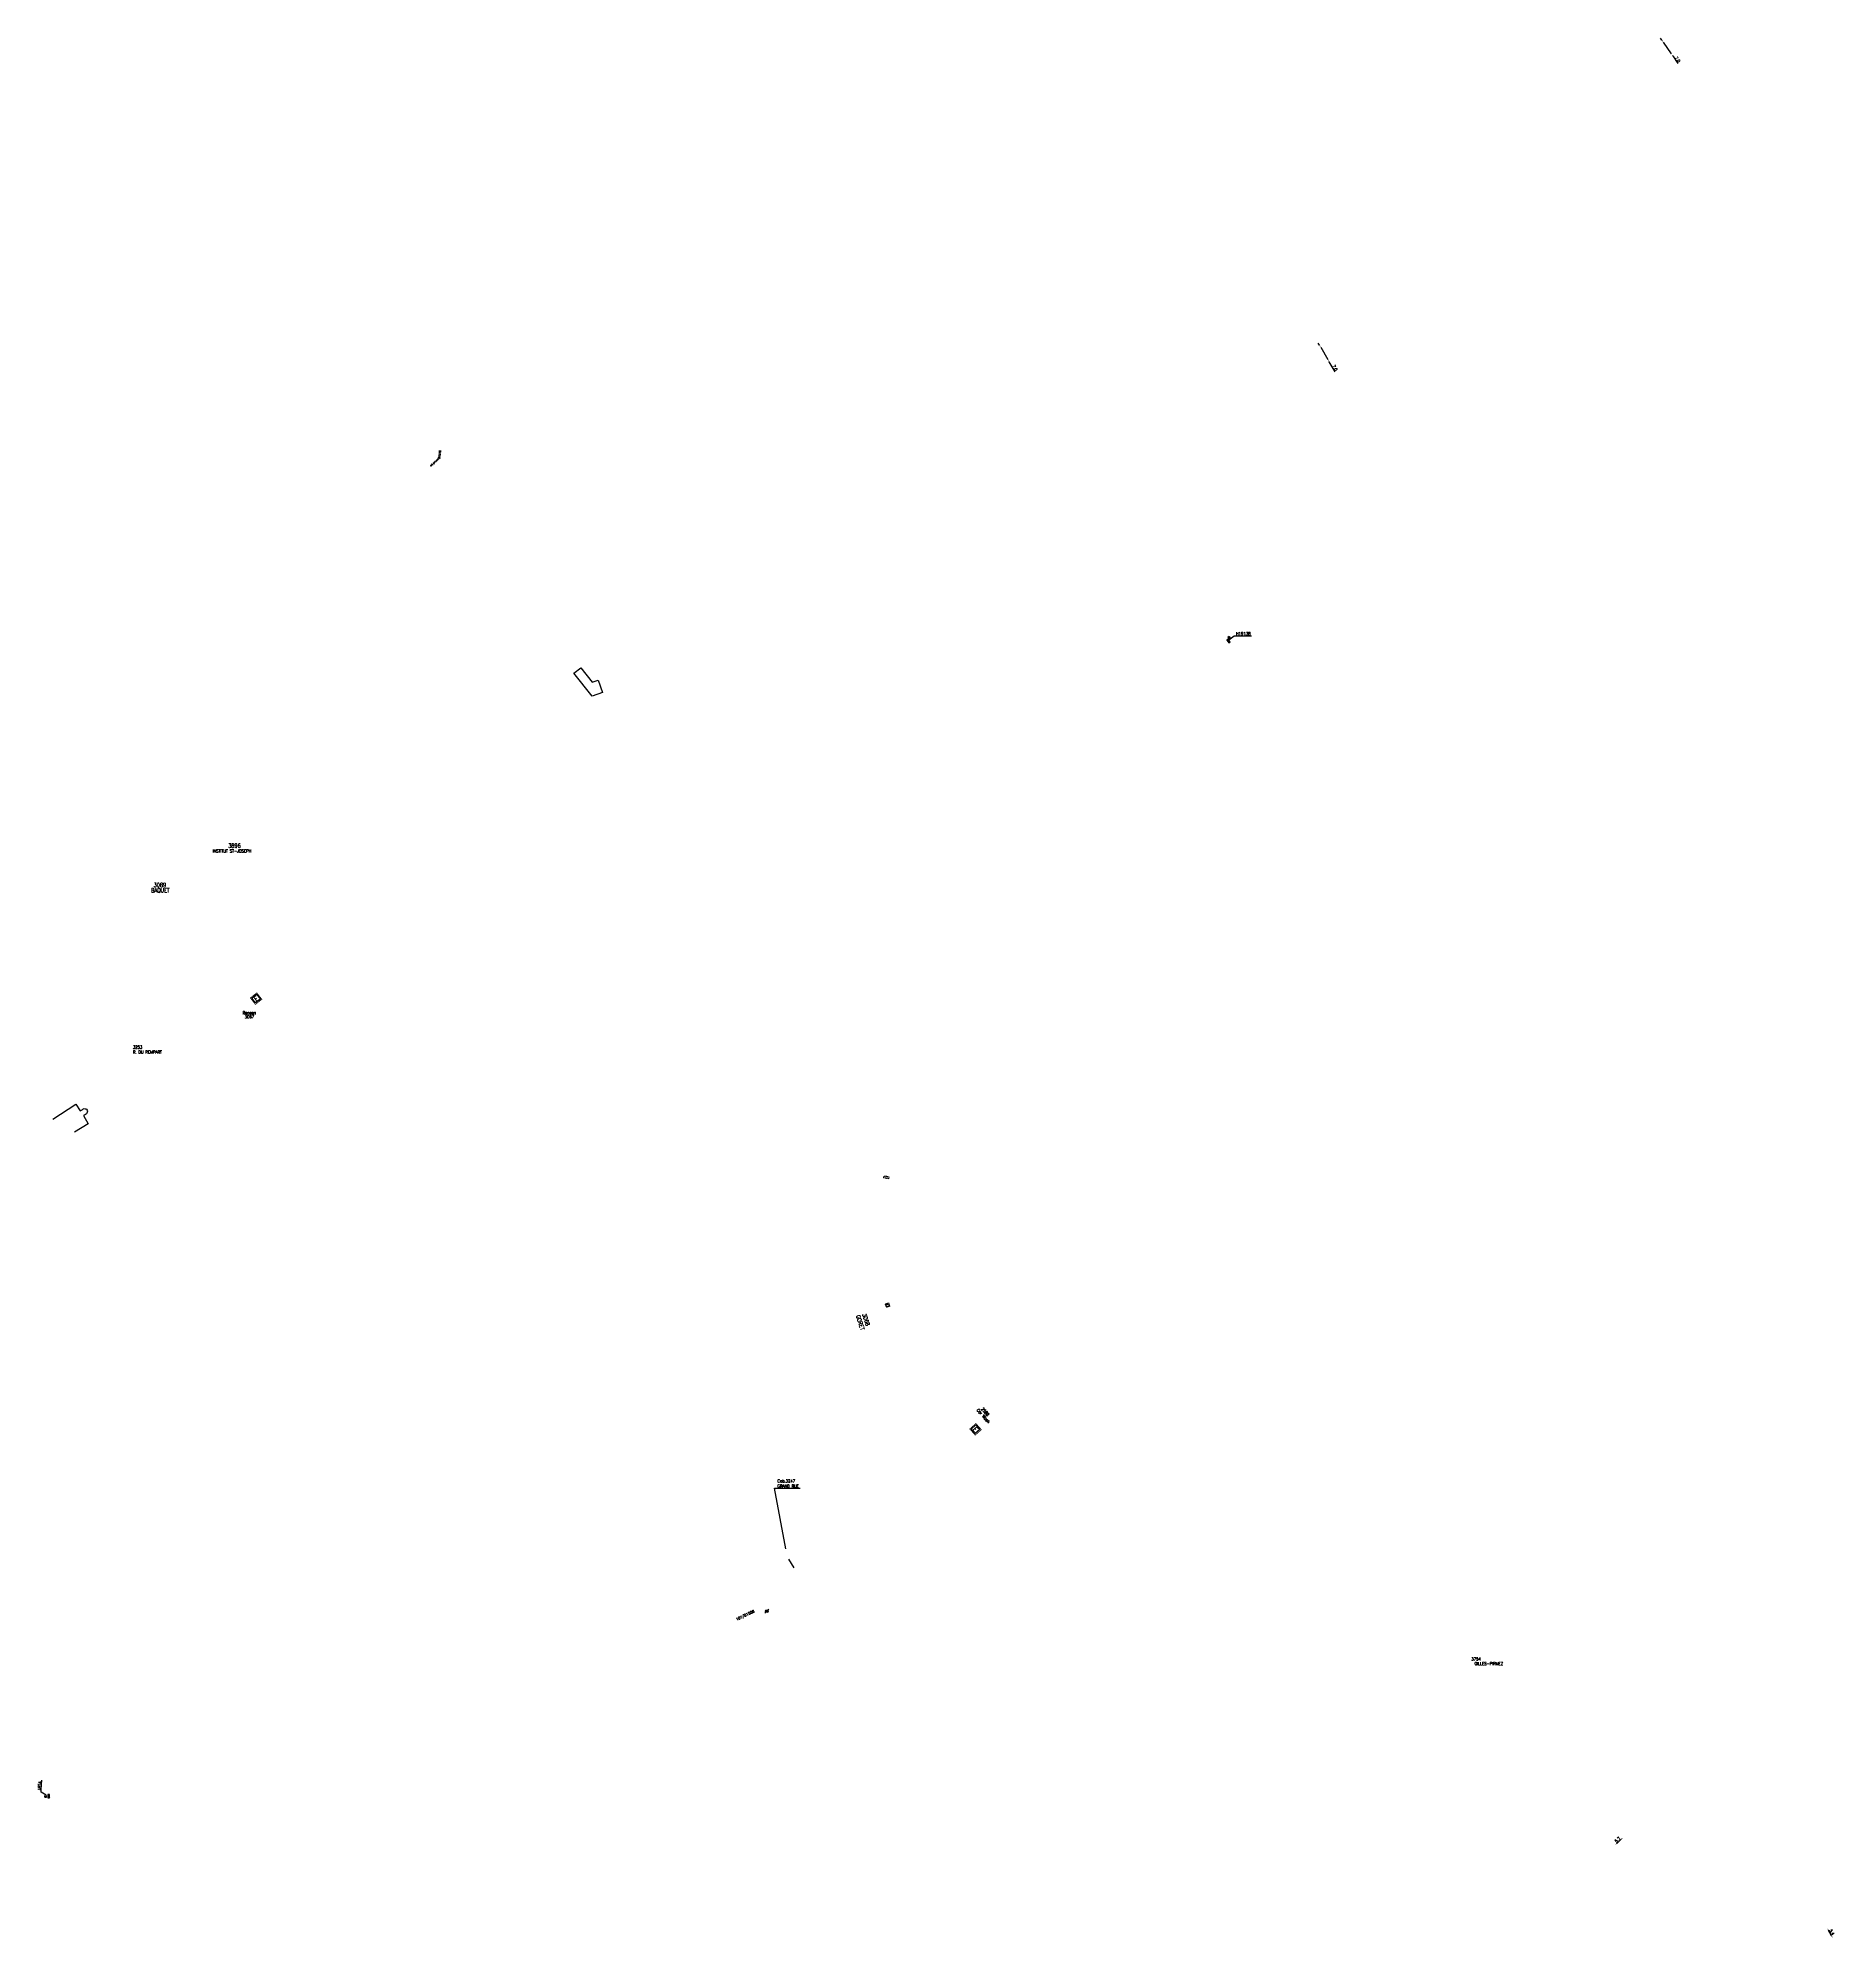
# Model space of a CAD drawing. Header units: millimetres. Extents: x 161035 to 161913, y 121036 to 121964.
import ezdxf
from ezdxf.enums import TextEntityAlignment as Align

# ---------------------------------------------------------------- set-up
doc = ezdxf.new("R2010")
doc.units = ezdxf.units.MM
doc.linetypes.add('DASHED', pattern=[0.75, 0.5, -0.25])
doc.layers.get('0').update_dxf_attribs({"linetype": 'CONTINUOUS'})
doc.layers.get('Defpoints').update_dxf_attribs({"linetype": 'CONTINUOUS'})
for name, color, linetype in [('M_200', 7, 'CONTINUOUS'), ('W0008', 7, 'CONTINUOUS'), ('W0100', 7, 'CONTINUOUS'), ('W0112', 1, 'DASHED'), ('W0430', 7, 'CONTINUOUS'), ('W0432', 7, 'CONTINUOUS'), ('W0473', 7, 'CONTINUOUS'), ('W1102', 7, 'CONTINUOUS')]:
    doc.layers.add(name, color=color, linetype=linetype)
doc.styles.add('EDHMSS', font='romans.shx', dxfattribs={"width": 0.75, "height": 1.25})
doc.styles.add('M_ROMANS', font='ROMANS.shx', dxfattribs={"width": 0.75})
doc.styles.get("Standard").update_dxf_attribs({"font": 'romans.shx', "width": 0.85})
doc.dimstyles.get("Standard").update_dxf_attribs({"dimtxt": 1.5, "dimasz": 1.2, "dimexe": 0.625, "dimexo": 0.625, "dimgap": 0.25, "dimtad": 1, "dimdec": 1, "dimzin": 0, "dimdsep": 46, "dimtxsty": 'Standard', "dimcen": -0.5, "dimadec": 0, "dimazin": 0, "dimtfac": 1, "dimtdec": 1, "dimtmove": 0, "dimatfit": 3, "dimfxl": 0, "dimtolj": 1, "dimtzin": 0, "dimarcsym": 0})

# ---------------------------------------------------------------- blocks, each defined once
blk = doc.blocks.new('M_200_56')
at = {"color": 0, "linetype": 'Continuous', "const_width": 0.35, "flags": 128}
blk.add_lwpolyline([(2, 2), (2, -2), (-2, -2), (-2, 2)], close=True, dxfattribs=at)
at = {"color": 0, "linetype": 'Continuous'}
blk.add_lwpolyline([(-1.5, 1.5), (1.5, 1.5), (1.5, -1.5), (-1.5, -1.5)], close=True, dxfattribs=at)
at = {"color": 0, "linetype": 'Continuous', "width": 0.85}
blk.add_text('E', height=2.5, dxfattribs=at).set_placement((0, 0), align=Align.MIDDLE_CENTER)
for tag, p in [('NUM', (0, 15.06)), ('NOM', (0, 8.65))]:
    blk.add_attdef(tag, text='', height=4, dxfattribs=at).set_placement(p, align=Align.MIDDLE)
at = {"color": 0, "linetype": 'Continuous', "style": 'M_ROMANS', "width": 0.75, "flags": 3}
for tag, p in [('DEF_COUP', (-0.13, -7.49)), ('DEF_LEG', (-0.13, -4.99)), ('DEF_TYPE', (-0.13, -9.99))]:
    blk.add_attdef(tag, text='', height=1.2, dxfattribs=at).set_placement(p, align=Align.MIDDLE)
blk = doc.blocks.new('*U3')
at = {"flags": 128}
for points in [[(-1.64, 1.93), (-1.64, 1.13)], [(-1.64, 1.13), (-0.84, 1.13)], [(-1.63, 1.93), (-0.83, 1.93)], [(-1.24, 1.53), (-0.84, 1.53)], [(-0.84, 1.13), (-0.84, 1.53)], [(0.8, 0.8), (-0.8, 0.8)], [(-0.8, 0.8), (-0.8, 0)], [(0.8, 0.8), (-0.8, 0)], [(-0.8, 0), (0.8, 0)], [(0.8, 0), (0.8, 0.8)]]:
    blk.add_lwpolyline(points, dxfattribs=at)
blk = doc.blocks.new('T473')
for p, q in [((-0.166667, 0.166667), (0.166667, -0.166667)), ((-0.166667, -0.166667), (0.166667, 0.166667)), ((0.500001, 0.500001), (1.000002, 1.000002)), ((-1.000002, -1.000002), (-0.500001, -0.500001))]:
    blk.add_line(p, q)
blk.add_ellipse((0, 0), major_axis=(0.471405, 0.471405), ratio=1, start_param=5.4977871438, end_param=11.780972451)
blk = doc.blocks.new('*U5')
at = {"flags": 128}
for points in [[(0.8, 0.8), (-0.8, 0.8)], [(-0.8, 0.8), (-0.8, 0)], [(0.8, 0.8), (-0.8, 0)], [(-0.8, 0), (0.8, 0)], [(-0.48, 2.27), (0.32, 2.27)], [(-0.48, 2.27), (-0.48, 1.47)], [(-0.48, 1.87), (-0.08, 1.87)], [(-0.48, 1.47), (0.32, 1.47)], [(0.8, 0), (0.8, 0.8)]]:
    blk.add_lwpolyline(points, dxfattribs=at)
blk = doc.blocks.new('M_200_59')
at = {"layer": 'M_200', "color": 0, "linetype": 'Continuous', "const_width": 0.35, "flags": 128}
blk.add_lwpolyline([(4, 4), (4, 0), (0, 0), (0, 4)], close=True, dxfattribs=at)
at = {"layer": 'M_200', "color": 0, "linetype": 'Continuous'}
blk.add_lwpolyline([(0.5, 3.5), (3.5, 3.5), (3.5, 0.5), (0.5, 0.5)], close=True, dxfattribs=at)
at = {"layer": 'M_200', "insert": (2, 2), "char_height": 2.5, "width": 4, "attachment_point": 5}
blk.add_mtext('E', dxfattribs=at)
at = {"layer": 'M_200', "color": 0, "linetype": 'Continuous', "width": 0.85}
for tag, p in [('NUM', (2, 17.06)), ('NOM', (2, 10.65))]:
    blk.add_attdef(tag, text='', height=4, dxfattribs=at).set_placement(p, align=Align.MIDDLE)
at = {"layer": 'M_200', "color": 0, "linetype": 'Continuous', "style": 'M_ROMANS', "width": 0.75, "flags": 3}
for tag, p in [('DEF_COUP', (1.87, -5.49)), ('DEF_TYPE', (1.87, -7.99)), ('DEF_LEG', (1.87, -2.99))]:
    blk.add_attdef(tag, text='', height=1.2, dxfattribs=at).set_placement(p, align=Align.MIDDLE)
blk = doc.blocks.new('*D7')
at = {"layer": 'Defpoints', "color": 0, "transparency": 16777216}
for p in [(161805.66, 121081.75), (161805.66, 121081.75), (161809.53, 121085.45)]:
    blk.add_point(p, dxfattribs=at)
at = {"layer": 'W0008', "color": 0, "lineweight": -2, "transparency": 16777216}
blk.add_line((161808.67, 121084.62), (161806.53, 121082.58), dxfattribs=at)
at = {"layer": 'W0008', "color": 0, "transparency": 16777216}
for points in [[(161806.39, 121082.73), (161806.67, 121082.44), (161805.66, 121081.75)], [(161808.53, 121084.77), (161808.8, 121084.48), (161809.53, 121085.45)]]:
    blk.add_solid(points, dxfattribs=at)
at = {"layer": 'W0008', "color": 0, "transparency": 16777216, "insert": (161806.91, 121084.33), "char_height": 1.5, "attachment_point": 5, "rotation": 43.66875}
blk.add_mtext('\\A1;5.7', dxfattribs=at)
blk = doc.blocks.new('*D8')
at = {"layer": 'Defpoints', "color": 0, "transparency": 16777216}
for p in [(161909.31, 121041.08), (161909.31, 121041.08), (161911.96, 121036.37)]:
    blk.add_point(p, dxfattribs=at)
at = {"layer": 'W0008', "color": 0, "lineweight": -2, "transparency": 16777216}
blk.add_line((161911.37, 121037.41), (161909.9, 121040.03), dxfattribs=at)
at = {"layer": 'W0008', "color": 0, "transparency": 16777216}
for points in [[(161910.07, 121040.13), (161909.72, 121039.93), (161909.31, 121041.08)], [(161911.55, 121037.51), (161911.2, 121037.31), (161911.96, 121036.37)]]:
    blk.add_solid(points, dxfattribs=at)
at = {"layer": 'W0008', "color": 0, "transparency": 16777216, "insert": (161911.51, 121039.21), "char_height": 1.5, "attachment_point": 5, "rotation": 299.40822}
blk.add_mtext('\\A1;5.4', dxfattribs=at)
blk = doc.blocks.new('*D9')
at = {"layer": 'Defpoints', "color": 0, "transparency": 16777216}
for p in [(161661.89, 121813.24), (161665.31, 121807.26), (161665.31, 121807.26)]:
    blk.add_point(p, dxfattribs=at)
at = {"layer": 'W0008', "color": 0, "lineweight": -2, "transparency": 16777216}
for p, q in [((161661.29, 121814.28), (161660.7, 121815.32)), ((161661.89, 121813.24), (161665.31, 121807.26)), ((161665.91, 121806.22), (161668.72, 121801.3))]:
    blk.add_line(p, q, dxfattribs=at)
at = {"layer": 'W0008', "color": 0, "transparency": 16777216}
for points in [[(161661.47, 121814.38), (161661.12, 121814.18), (161661.89, 121813.24)], [(161666.08, 121806.31), (161665.74, 121806.12), (161665.31, 121807.26)]]:
    blk.add_solid(points, dxfattribs=at)
at = {"layer": 'W0008', "color": 0, "transparency": 16777216, "insert": (161668.81, 121803.17), "char_height": 1.5, "attachment_point": 5, "rotation": 299.77655}
blk.add_mtext('\\A1;7.0', dxfattribs=at)
blk = doc.blocks.new('*D11')
at = {"layer": 'Defpoints', "color": 0, "transparency": 16777216}
for p in [(161829.17, 121962.32), (161833.1, 121956.51), (161833.1, 121956.51)]:
    blk.add_point(p, dxfattribs=at)
at = {"layer": 'W0008', "color": 0, "lineweight": -2, "transparency": 16777216}
for p, q in [((161828.49, 121963.31), (161827.82, 121964.3)), ((161829.17, 121962.32), (161833.1, 121956.51)), ((161833.78, 121955.52), (161836.23, 121951.91))]:
    blk.add_line(p, q, dxfattribs=at)
at = {"layer": 'W0008', "color": 0, "transparency": 16777216}
for points in [[(161828.66, 121963.42), (161828.33, 121963.2), (161829.17, 121962.32)], [(161833.94, 121955.63), (161833.61, 121955.41), (161833.1, 121956.51)]]:
    blk.add_solid(points, dxfattribs=at)
at = {"layer": 'W0008', "color": 0, "transparency": 16777216, "insert": (161836.17, 121953.78), "char_height": 1.5, "attachment_point": 5, "rotation": 304.18291}
blk.add_mtext('\\A1;7.0', dxfattribs=at)

msp = doc.modelspace()

# ---------------------------------------------------------------- linework, layer by layer
at = {"layer": 'W0008', "color": 252}
msp.add_lwpolyline([(161401.84, 121221.37), (161404.5, 121217.1)], dxfattribs=at)
at = {"layer": 'W0100', "color": 252}
msp.add_lwpolyline([(161042.55, 121436.31), (161053.87, 121443.64), (161056.02, 121440.33), (161056.92, 121440.89), (161057.27, 121441.18), (161057.56, 121441.35), (161057.88, 121441.42), (161058.31, 121441.4), (161058.72, 121441.3), (161059, 121441.1), (161059.33, 121440.62), (161059.46, 121440.14), (161059.39, 121439.63), (161059.21, 121439.23), (161058.96, 121438.9), (161058.49, 121438.59), (161057.51, 121438.02), (161059.81, 121434.05), (161053.17, 121429.9)], dxfattribs=at)
at = {"layer": 'W0112', "color": 252}
msp.add_lwpolyline([(161231.93, 121762.9), (161231.59, 121759.18), (161227.32, 121755.11), (161227.04, 121755.4), (161231.22, 121759.37), (161231.5, 121762.72), (161231.4, 121762.79)], dxfattribs=at)
at = {"layer": 'W0112', "color": 252, "flags": 128}
msp.add_lwpolyline([(161448.64, 121408.58), (161450.92, 121408.17), (161450.75, 121407.19), (161448.47, 121407.59), (161448.64, 121408.58)], dxfattribs=at)
at = {"layer": 'W1102', "color": 252, "flags": 128}
msp.add_lwpolyline([(161305.95, 121649.66), (161308.88, 121650.68), (161311.01, 121644.6), (161306.06, 121642.93), (161297.01, 121654.06), (161300.47, 121656.72)], close=True, dxfattribs=at)

# ---------------------------------------------------------------- block references
at = {"layer": 'M_200'}
ref = msp.add_blockref('M_200_56', (161141.88, 121495.14), dxfattribs=dict(at, rotation=38.21356397548544))
ref.add_attrib('NUM', '3067', dxfattribs={"layer": '0', "color": 0, "linetype": 'Continuous', "height": 1.5, "width": 0.85}).set_placement((161138.62, 121486.27), align=Align.MIDDLE)
ref.add_attrib('NOM', 'Renson', dxfattribs={"layer": '0', "color": 0, "linetype": 'Continuous', "height": 1.5, "width": 0.85}).set_placement((161138.59, 121488.22), align=Align.MIDDLE)
ref = msp.add_blockref('M_200_56', (161450.32, 121345.49), dxfattribs=dict(at, xscale=0.5, yscale=0.5, zscale=0.5, rotation=288.2487797319276))
ref.add_attrib('NUM', '3068', dxfattribs={"layer": '0', "color": 0, "linetype": 'Continuous', "height": 2, "rotation": 288.24878, "width": 0.85}).set_placement((161439.82, 121338.39), align=Align.MIDDLE)
ref.add_attrib('NOM', 'GORET', dxfattribs={"layer": '0', "color": 0, "linetype": 'Continuous', "height": 2, "rotation": 288.24878, "width": 0.85}).set_placement((161436.98, 121336.93), align=Align.MIDDLE)
ref = msp.add_blockref('M_200_59', (161490.47, 121284.97), dxfattribs=dict(at, rotation=311.5583261489641))
ref.add_attrib('NUM', '2588', dxfattribs={"color": 0, "linetype": 'Continuous', "height": 1.5, "rotation": 311.55833, "width": 0.85}).set_placement((161498.03, 121293.37), align=Align.MIDDLE)
ref.add_attrib('NOM', 'Car Wash', dxfattribs={"color": 0, "linetype": 'Continuous', "height": 1.5, "rotation": 311.55833, "width": 0.85}).set_placement((161497.08, 121291.33), align=Align.MIDDLE)
at = {"layer": 'W0430', "rotation": 87.23186026267108}
msp.add_blockref('*U5', (161040.95, 121105.59), dxfattribs=at)
at = {"layer": 'W0432', "rotation": 307.4496921037669}
msp.add_blockref('*U3', (161616.57, 121669.57), dxfattribs=at)
at = {"layer": 'W0473'}
msp.add_blockref('T473', (161391.34, 121195.93), dxfattribs=at)

# ---------------------------------------------------------------- texts
at = {"layer": 'M_200', "linetype": 'Continuous', "width": 0.8}
for s, p in [('3896', (161131.3, 121569.85)), ('3089', (161094.88, 121550.62))]:
    msp.add_text(s, height=2, dxfattribs=at).set_placement(p, align=Align.MIDDLE)
at = {"layer": 'M_200', "linetype": 'Continuous'}
for s, height, width, p in [('INSTITUT ST-JOSEPH', 1.5, 0.85, (161120.68, 121566.52)), ('BAQUET', 2, 0.8, (161090.6, 121547.03)), ('3253', 1.5, 0.85, (161081.69, 121470.69)), ('R. DU REMPART', 1.5, 0.85, (161081.69, 121468.27))]:
    msp.add_text(s, height=height, dxfattribs=dict(at, width=width)).set_placement(p)
at = {"layer": 'M_200', "width": 0.85}
for s, p in [('3754', (161735.46, 121171.93)), ('GILLES-PIRMEZ', (161737.05, 121169.65))]:
    msp.add_text(s, height=1.5, dxfattribs=at).set_placement(p)
at = {"layer": 'W0100', "linetype": 'Continuous', "insert": (161396.55, 121256.34), "char_height": 1.5, "attachment_point": 7}
msp.add_mtext('Cab.3247\\PGRAND RUE', dxfattribs=at)
at = {"layer": 'W0430', "color": 252, "linetype": 'Continuous', "insert": (161036.81, 121108.49), "char_height": 1.5, "attachment_point": 7, "rotation": 86.42019}
msp.add_mtext('\\A1;ABT4', dxfattribs=at)
at = {"layer": 'W0432', "color": 252, "linetype": 'Continuous', "insert": (161620.54, 121674.12), "char_height": 1.5, "attachment_point": 1}
msp.add_mtext('\\A1;H19138', dxfattribs=at)
at = {"layer": 'W0473', "color": 252, "linetype": 'Continuous', "style": 'EDHMSS'}
msp.add_text('107/01558', height=1.25, rotation=25.76351, dxfattribs=at).set_placement((161380.75, 121193.91), align=Align.MIDDLE)

# ---------------------------------------------------------------- dimensions: what is measured, and where the dimension line sits
at = {"layer": 'W0008', "color": 253}
for base, p1, p2, angle, picture, middle in [((161833.1, 121956.51), (161829.17, 121962.32), (161833.1, 121956.51), 124.18291, '*D11', (161835.34, 121953.22)), ((161665.31, 121807.26), (161661.89, 121813.24), (161665.31, 121807.26), 119.77655, '*D9', (161667.94, 121802.67))]:
    dim = msp.add_linear_dim(base=base, p1=p1, p2=p2, angle=angle, text='7.0', dimstyle='Standard', override={"dimatfit": 0}, dxfattribs=at)
    dim.commit()
    dim.dimension.update_dxf_attribs({"geometry": picture, "text_midpoint": middle, "dimtype": 160})
at = {"layer": 'W0008', "color": 252}
for base, p1, p2, angle, text, picture, middle in [((161805.66, 121081.75), (161809.53, 121085.45), (161805.66, 121081.75), 43.66875, '5.7', '*D7', (161807.6, 121083.6)), ((161909.31, 121041.08), (161911.96, 121036.37), (161909.31, 121041.08), 299.40822, '5.4', '*D8', (161910.64, 121038.72))]:
    dim = msp.add_linear_dim(base=base, p1=p1, p2=p2, angle=angle, text=text, dimstyle='Standard', override={"dimatfit": 0}, dxfattribs=at)
    dim.commit()
    dim.dimension.update_dxf_attribs({"geometry": picture, "text_midpoint": middle, "dimtype": 160})

# ---------------------------------------------------------------- leaders
at = {"layer": 'W0100', "linetype": 'Continuous', "annotation_type": 0, "has_hookline": 1, "hookline_direction": 0, "text_width": 10.99}
msp.add_leader([(161400.63, 121226.5), (161395.1, 121256.09), (161396.3, 121256.09)], dimstyle='Standard', override={"dimgap": 0.25, "dimtad": 1}, dxfattribs=at)
at = {"layer": 'W0430', "color": 252, "linetype": 'Continuous', "annotation_type": 0, "has_hookline": 1, "hookline_direction": 0, "text_width": 4.37, "horizontal_direction": (0.062439, 0.998049, 0)}
msp.add_leader([(161039.34, 121106.2), (161036.86, 121107.64), (161036.94, 121108.84)], dimstyle='Standard', override={"dimgap": 0.25, "dimtad": 2}, dxfattribs=at)
at = {"layer": 'W0432', "color": 252, "linetype": 'Continuous', "annotation_type": 0, "has_hookline": 1, "hookline_direction": 0, "text_width": 6.98}
msp.add_leader([(161617.04, 121670.36), (161619.63, 121672.34), (161620.83, 121672.34)], dimstyle='Standard', override={"dimgap": 0.25, "dimtad": 2}, dxfattribs=at)

doc.saveas('drawing.dxf')
